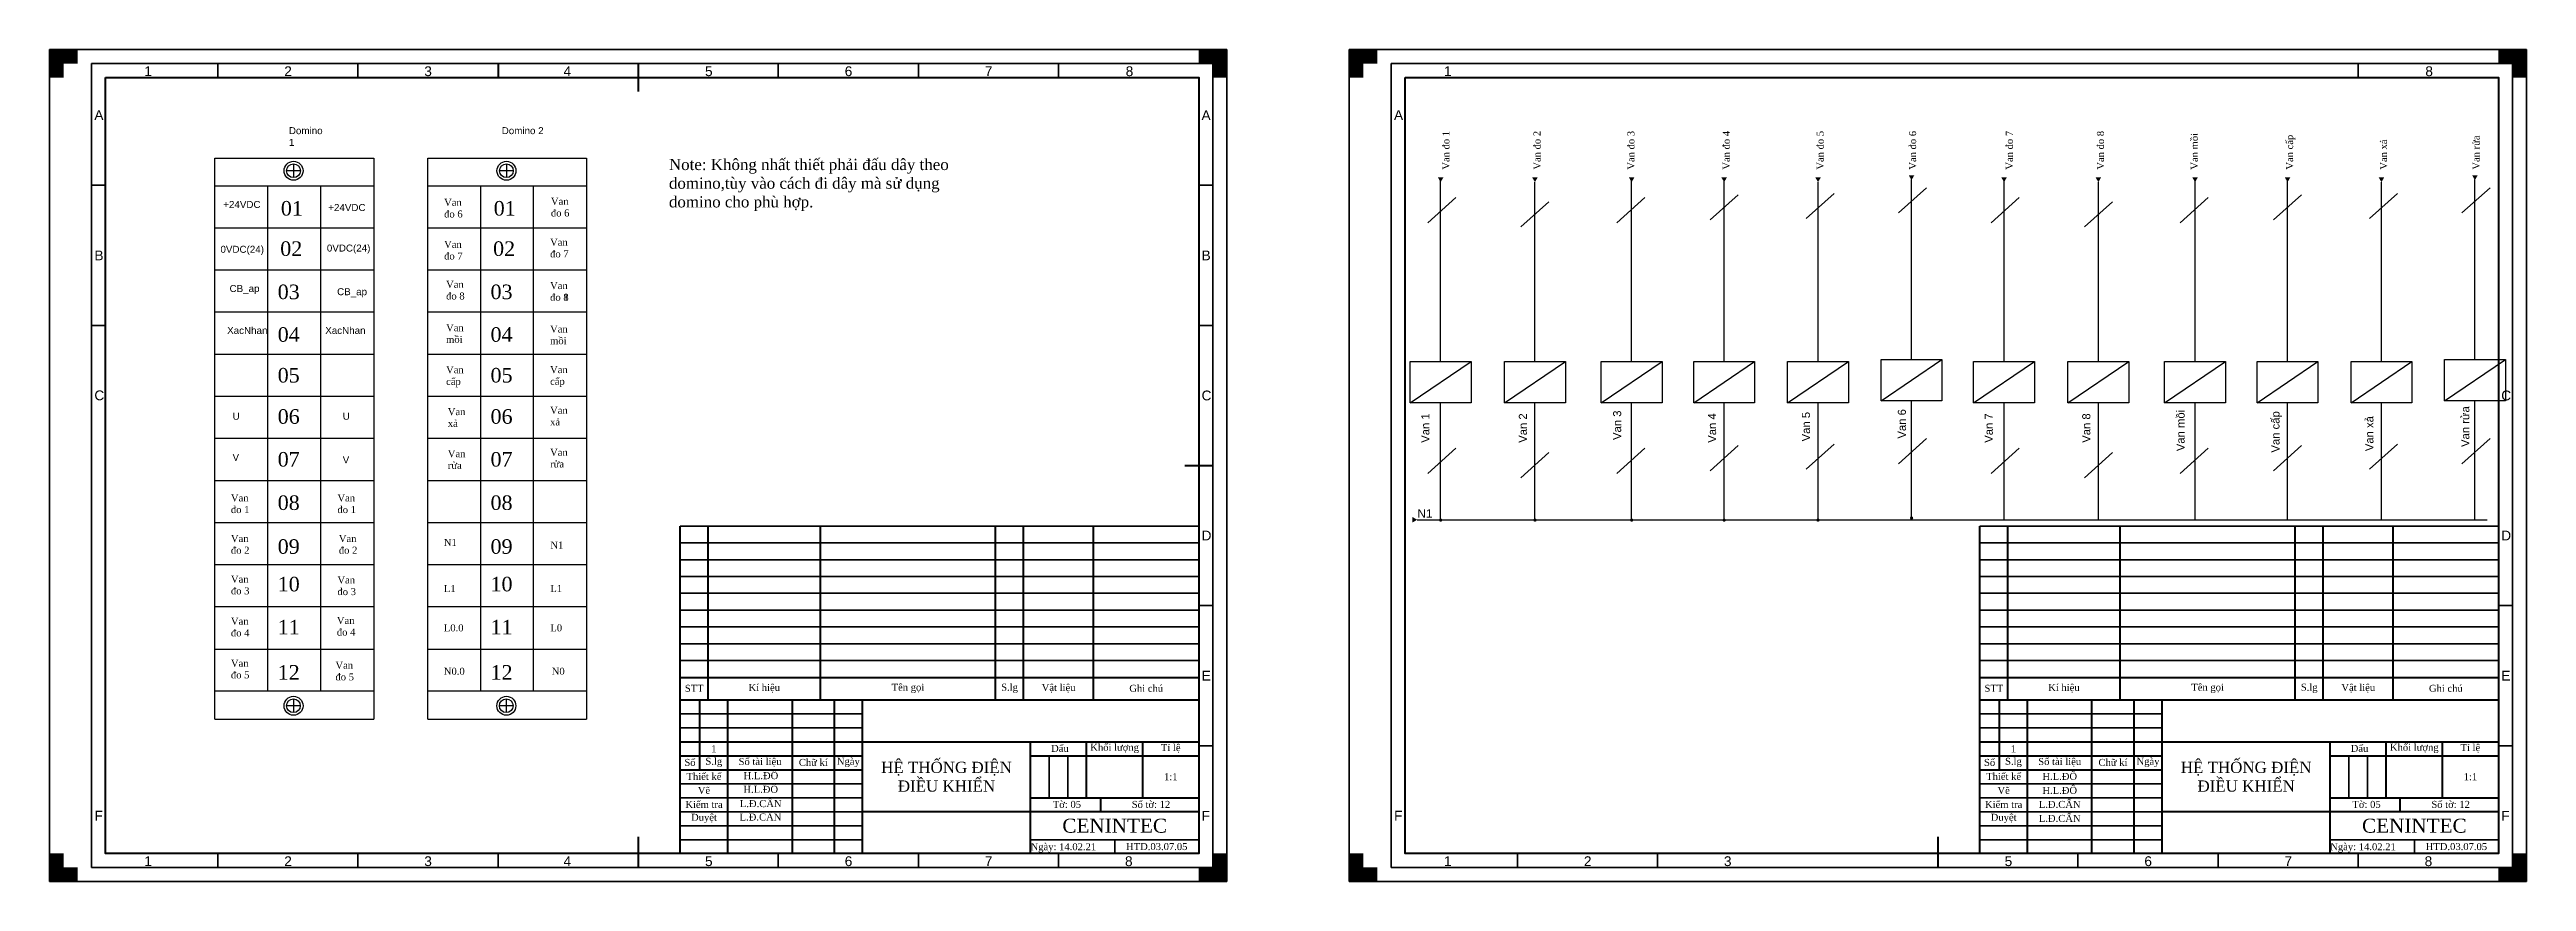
# Model space of a CAD drawing. Header units: inches. Extents: x 425 to 2523, y 1323 to 2367.
# Drawn here: x 434 to 1317, y 1384 to 1681 of the extents above; entities that cross this region are included whole.
import ezdxf

# ---------------------------------------------------------------- set-up
doc = ezdxf.new("R2010")
doc.units = ezdxf.units.IN
doc.header["$MEASUREMENT"] = 0
doc.linetypes.add('HIDDEN', pattern=[0.375, 0.25, -0.125])
for name, color, linetype in [('2', 7, 'Continuous'), ('5', 5, 'HIDDEN'), ('duong chinh', 7, 'Continuous'), ('Khung', 7, 'Continuous'), ('SYMS', 7, 'Continuous')]:
    doc.layers.add(name, color=color, linetype=linetype)
for name, color, linetype, lineweight in [('Khung ban ve', 5, 'Continuous', 70), ('Manh khung ten', 15, 'Continuous', 35), ('Net chu', 30, 'Continuous', 50), ('THIN', 5, 'Continuous', 25)]:
    doc.layers.add(name, color=color, linetype=linetype, lineweight=lineweight)
doc.styles.add('0907', font='arial.ttf', dxfattribs={"height": 20})
doc.styles.add('HNSTYLE', font='times.ttf', dxfattribs={"height": 2.5})
doc.styles.get("Standard").update_dxf_attribs({"font": 'times.ttf', "height": 4})
doc.styles.add('WD', font='arial.ttf', dxfattribs={"height": 2.5})

msp = doc.modelspace()

# ---------------------------------------------------------------- texts
at = {"attachment_point": 5}
for s, insert, char_height, width in [('HỆ THỐNG ĐIỆN ĐIỀU KHIỂN', (753.52, 1421.45), 4, 60), ('1:1', (833.53, 1421.45), 2.5, 20.0168), ('HỆ THỐNG ĐIỆN ĐIỀU KHIỂN', (1217.18, 1421.45), 4, 60), ('1:1', (1297.19, 1421.45), 2.5, 20.0168), ('{\\fTimes New Roman|b0|i0|c238|p18;HTD.0}3{\\fTimes New Roman|b0|i0|c238|p18;.0}7{\\fTimes New Roman|b0|i0|c238|p18;.05}', (828.52, 1396.51), 2.5, 29.9915), ('{\\fTimes New Roman|b0|i0|c238|p18;HTD.0}3{\\fTimes New Roman|b0|i0|c238|p18;.0}7{\\fTimes New Roman|b0|i0|c238|p18;.05}', (1292.18, 1396.51), 2.5, 29.9915)]:
    msp.add_mtext(s, dxfattribs=dict(at, insert=insert, char_height=char_height, width=width))
at = {"color": 2, "linetype": 'ByBlock', "lineweight": 25, "char_height": 2.5, "width": 30.0084, "attachment_point": 1}
for insert in [(783.52, 1397.73), (1247.18, 1397.73)]:
    msp.add_mtext('{\\fTimes New Roman|b0|i0|c0|p18;Ngày: 14.02.21}', dxfattribs=dict(at, insert=insert))
at = {"layer": '2', "color": 0, "char_height": 2.88, "width": 29.6397, "attachment_point": 1, "rotation": 90, "style": 'WD'}
for s, insert in [('Van 1', (922.91, 1540.68)), ('Van 2', (957.7, 1540.68)), ('Van 3', (991.33, 1541.68)), ('Van 4', (1025.2, 1540.68)), ('Van 5', (1058.7, 1541.18)), ('Van 6', (1092.91, 1542.18)), ('Van 7', (1123.91, 1540.68)), ('Van 8', (1158.7, 1540.68)), ('Van mồi', (1192.33, 1537.68)), ('Van cấp', (1226.2, 1537.18)), ('Van xả', (1259.7, 1537.68)), ('Van rửa', (1293.91, 1539.18))]:
    msp.add_mtext(s, dxfattribs=dict(at, insert=insert))
at = {"layer": 'Net chu', "style": '0907'}
for s, p in [('1', (467.33, 1671.57)), ('2', (517.25, 1671.57)), ('3', (567.2, 1671.57)), ('4', (616.9, 1671.57)), ('5', (667.36, 1671.57)), ('6', (717.21, 1671.57)), ('7', (767.19, 1671.57)), ('8', (817.44, 1671.57)), ('1', (930.99, 1671.57)), ('8', (1281.1, 1671.57)), ('A', (449.5, 1655.9)), ('A', (844.5, 1655.86)), ('A', (913.16, 1655.9)), ('B', (449.52, 1605.82)), ('B', (844.52, 1605.82)), ('C', (449.52, 1555.86)), ('C', (844.52, 1555.82)), ('C', (1308.18, 1555.82)), ('D', (844.52, 1505.82)), ('D', (1308.18, 1505.82)), ('E', (844.54, 1455.79)), ('E', (1308.2, 1455.79)), ('F', (449.54, 1405.82)), ('F', (844.54, 1405.79)), ('F', (913.2, 1405.82)), ('F', (1308.2, 1405.79)), ('1', (467.33, 1389.57)), ('2', (517.25, 1389.57)), ('3', (567.2, 1389.57)), ('4', (616.9, 1389.57)), ('5', (667.36, 1389.57)), ('6', (717.21, 1389.57)), ('7', (767.19, 1389.57)), ('8', (817.19, 1389.57)), ('1', (930.99, 1389.57)), ('2', (980.91, 1389.57)), ('3', (1030.86, 1389.57)), ('5', (1131.02, 1389.57)), ('6', (1180.87, 1389.57)), ('7', (1230.85, 1389.57)), ('8', (1280.85, 1389.57))]:
    msp.add_text(s, height=3.5, dxfattribs=at).set_placement(p)
at = {"layer": 'Net chu', "attachment_point": 5}
for s, insert, char_height, width in [('{\\fTimes New Roman|b0|i0|c238|p18;S}TT', (663.51, 1453.01), 2.5, 10.0169), ('Kí hiệu', (688.51, 1453.01), 2.5, 40.0169), ('Tên gọi', (739.76, 1453.01), 2.5, 62.5169), ('{\\fTimes New Roman|b0|i0|c238|p18;S}.lg', (776.01, 1453.01), 2.5, 10.0169), ('Vật liệu', (793.51, 1453.01), 2.5, 25.0169), ('Ghi chú', (824.76, 1453.01), 2.5, 37.5168), ('{\\fTimes New Roman|b0|i0|c238|p18;S}TT', (1127.17, 1453.01), 2.5, 10.0169), ('Kí hiệu', (1152.17, 1453.01), 2.5, 40.0169), ('Tên gọi', (1203.42, 1453.01), 2.5, 62.5169), ('{\\fTimes New Roman|b0|i0|c238|p18;S}.lg', (1239.67, 1453.01), 2.5, 10.0169), ('Vật liệu', (1257.17, 1453.01), 2.5, 25.0169), ('Ghi chú', (1288.42, 1453.01), 2.5, 37.5168), ('1', (670.52, 1431.45), 2.5, 10), (' Dấu', (793.5, 1431.57), 2.5, 120.0168), ('Khối lượng', (813.5, 1431.57), 2.5, 120.0168), ('Tỉ lệ', (833.5, 1431.57), 2.5, 120.0168), ('1', (1134.18, 1431.45), 2.5, 10), (' Dấu', (1257.16, 1431.57), 2.5, 120.0168), ('Khối lượng', (1277.16, 1431.57), 2.5, 120.0168), ('Tỉ lệ', (1297.16, 1431.57), 2.5, 120.0168), ('Số', (662, 1426.57), 2.5, 7), ('Thiết kế', (667, 1421.57), 2.5, 17), ('S.lg', (670.5, 1426.57), 2.5, 10), ('Số tài liệu', (687, 1426.57), 2.5, 23), ('H.L.ĐÔ', (687.32, 1421.82), 2.5, 23.0169), ('Chữ kí', (706, 1426.57), 2.5, 15), ('Ngày', (718.5, 1426.57), 2.5, 10), ('Số', (1125.66, 1426.57), 2.5, 7), ('Thiết kế', (1130.66, 1421.57), 2.5, 17), ('S.lg', (1134.16, 1426.57), 2.5, 10), ('Số tài liệu', (1150.66, 1426.57), 2.5, 23), ('H.L.ĐÔ', (1150.67, 1421.57), 2.5, 23.0169), ('Chữ kí', (1169.66, 1426.57), 2.5, 15), ('Ngày', (1182.16, 1426.57), 2.5, 10), ('Vẽ', (667, 1416.57), 2.5, 17), ('L.Đ.CẨN', (687.24, 1411.84), 2.5, 23.0169), ('H.L.ĐÔ', (687.24, 1416.95), 2.5, 23.0169), ('Vẽ', (1130.66, 1416.57), 2.5, 17), ('H.L.ĐÔ', (1150.67, 1416.57), 2.5, 23.0169), ('{\\fTimes New Roman|b0|i0|c186|p18;Kiểm tra}', (667, 1411.57), 2.5, 17), ('Duyệt', (667, 1406.57), 2.5, 17), ('L.Đ.CẨN', (687.16, 1407.05), 2.5, 23.0169), ('{\\fTimes New Roman|b0|i0|c186|p18; Tờ:} 05', (796, 1411.57), 2.5, 25), ('CENINTEC', (813.52, 1403.95), 5, 60), ('{\\fTimes New Roman|b0|i0|c186|p18; Số tờ:} 12', (826, 1411.57), 2.5, 35), ('{\\fTimes New Roman|b0|i0|c186|p18;Kiểm tra}', (1130.66, 1411.57), 2.5, 17), ('Duyệt', (1130.66, 1406.57), 2.5, 17), ('L.Đ.CẨN', (1150.67, 1411.57), 2.5, 23.0169), ('L.Đ.CẨN', (1150.67, 1406.57), 2.5, 23.0169), ('{\\fTimes New Roman|b0|i0|c186|p18; Tờ:} 05', (1259.66, 1411.57), 2.5, 25), ('CENINTEC', (1277.18, 1403.95), 5, 60), ('{\\fTimes New Roman|b0|i0|c186|p18; Số tờ:} 12', (1289.66, 1411.57), 2.5, 35)]:
    msp.add_mtext(s, dxfattribs=dict(at, insert=insert, char_height=char_height, width=width))
at = {"layer": 'SYMS', "color": 1, "attachment_point": 1, "style": 'WD'}
for s, insert, char_height, width in [('{\\C0;Domino 1}', (518.91, 1653.35), 2.5, 14.0499), ('{\\C0;Domino 2}', (594.84, 1653.35), 2.5, 18.6238), ('{\\C0;0VDC(24)}', (494.5, 1611), 2.5, 14.0499), ('{\\C0;0VDC(24)}', (532.46, 1611.44), 2.5, 14.0499), ('{\\C0;CB_ap}', (497.75, 1597.01), 2.5, 14.0499), ('{\\C0;CB_ap}', (536.11, 1595.86), 2.5, 14.0499), ('{\\C0;XacNhan}', (496.89, 1582.04), 2.5, 14.0499), ('{\\C0;XacNhan}', (531.89, 1582.04), 2.5, 14.0499), ('{\\C0;U}', (538.12, 1551.41), 2.5, 14.0499), ('{\\C0;V}', (498.82, 1536.73), 2.5, 14.0499), ('{\\C0;V}', (538.12, 1535.89), 2.5, 14.0499), ('{\\C0;N1}', (921.52, 1516.93), 3, 8.2552)]:
    msp.add_mtext(s, dxfattribs=dict(at, insert=insert, char_height=char_height, width=width))
at = {"layer": 'SYMS', "char_height": 2.5, "attachment_point": 1, "rotation": 90}
for s, insert in [('Van đo 1', (930.44, 1638.17)), ('Van đo 2', (962.94, 1638.17)), ('Van đo 3', (996.44, 1638.17)), ('Van đo 4', (1030.44, 1638.17)), ('Van đo 5', (1063.94, 1638.17)), ('Van đo 6', (1096.94, 1638.17)), ('Van đo 7', (1131.44, 1638.17)), ('Van đo 8', (1163.94, 1638.17)), ('Van mồi', (1197.44, 1638.17)), ('Van cấp', (1231.44, 1638.17)), ('Van xả', (1264.94, 1638.17)), ('Van rửa', (1297.94, 1638.17))]:
    msp.add_mtext_dynamic_manual_height_columns(s, width=35.1894, gutter_width=30, heights=[0], dxfattribs=dict(at, insert=insert))
at = {"layer": 'SYMS', "color": 1, "insert": (654.49, 1642.04), "char_height": 4, "attachment_point": 1}
msp.add_mtext_dynamic_manual_height_columns('Note: Không nhất thiết phải đấu dây theo domino,tùy vào cách đi dây mà sử dụng domino cho phù hợp.', width=102.264, gutter_width=50, heights=[32.31], dxfattribs=at)
at = {"layer": 'SYMS', "char_height": 2.5, "width": 14.0499, "attachment_point": 1, "style": 'WD'}
for s, insert in [('{\\C0;+24VDC}', (495.5, 1627)), ('{\\C0;+24VDC}', (532.96, 1625.91)), ('{\\C0;U}', (498.82, 1551.41))]:
    msp.add_mtext(s, dxfattribs=dict(at, insert=insert))
at = {"layer": 'SYMS', "char_height": 2.5, "attachment_point": 1}
for s, width, heights, insert in [('Van đo 6', 8.5746, [0], (574.29, 1627.77)), ('Van đo 6', 8.5746, [0], (612.39, 1628.14)), ('Van đo 7', 8.5746, [0], (574.29, 1612.77)), ('Van đo 7', 8.5746, [0], (612.1, 1613.54)), ('Van đo 8', 8.5746, [0], (575, 1598.5)), ('Van đo 1', 8.5746, [0], (612.1, 1598.04)), ('Van đo 8', 8.5746, [0], (612.1, 1598.04)), ('Van mồi', 8.5746, [0], (575, 1583)), ('Van mồi', 8.5746, [0], (612.1, 1582.54)), ('Van cấp', 8.5746, [0], (575, 1568)), ('Van cấp', 8.5746, [0], (612.1, 1568.04)), ('Van xả', 8.5746, [0], (575.6, 1553.04)), ('Van xả', 8.5746, [0], (612.1, 1553.54)), ('Van rửa', 8.5746, [0], (575.6, 1538.04)), ('Van rửa', 8.5746, [0], (612.1, 1538.54)), ('Van đo 1', 8.5746, [0], (498.23, 1522.25)), ('Van đo 1', 8.5746, [0], (536.23, 1522.25)), ('Van đo 2', 8.5746, [0], (498.23, 1507.75)), ('Van đo 2', 8.5746, [0], (536.73, 1507.75)), ('N1', 11.3361, [0], (574.19, 1506.37)), ('N1', 11.3361, [0], (612.19, 1505.42)), ('Van đo 3', 8.5746, [0], (498.23, 1493.25)), ('Van đo 3', 8.5746, [0], (536.23, 1492.97)), ('L1', 11.3361, [0], (574.19, 1489.87)), ('L1', 11.3361, [0], (612.19, 1489.92)), ('Van đo 4', 8.5746, [6.78], (498.23, 1478.25)), ('Van đo 4', 8.5746, [0], (536.02, 1478.53)), ('L0.0', 11.3361, [0], (574.19, 1475.87)), ('L0', 11.3361, [0], (612.19, 1475.87)), ('Van đo 5', 8.5746, [6.78], (498.23, 1463.25)), ('Van đo 5', 8.5746, [0], (535.52, 1462.53)), ('N0.0', 11.3361, [0], (574.19, 1460.37)), ('N0', 11.3361, [0], (612.69, 1460.37))]:
    msp.add_mtext_dynamic_manual_height_columns(s, width=width, gutter_width=30, heights=heights, dxfattribs=dict(at, insert=insert))

# ---------------------------------------------------------------- blocks, each defined once
blk = doc.blocks.new('dau-xen')
at = {"layer": 'THIN'}
for points in [[(0, 0), (5, 0), (0, 10), (5, 10)], [(0, 5), (0, 0), (10, 5), (10, 0)]]:
    blk.add_solid(points, dxfattribs=at)
blk = doc.blocks.new('TEXT')
at = {"layer": '2', "style": 'HNSTYLE'}
blk.add_attdef('X1-10', (0, 0), '', height=2.5, dxfattribs=at)
blk = doc.blocks.new('Domino12')
at = {"layer": 'duong chinh', "linetype": 'Continuous', "lineweight": 25}
for p, q in [((1082.13, 853.91), (1077.24, 853.91)), ((1079.69, 851.47), (1079.69, 856.36)), ((1273.14, 853.89), (1268.24, 853.89)), ((1270.69, 851.44), (1270.69, 856.33))]:
    blk.add_line(p, q, dxfattribs=at)
for centre, radius in [((1079.69, 853.88), 3.38), ((1270.69, 853.86), 3.38), ((1079.69, 853.91), 2.45), ((1270.69, 853.89), 2.45)]:
    blk.add_circle(centre, radius, dxfattribs=at)
at = {"layer": 'Khung'}
for p, q in [((1074.9, 881.95), (1275.24, 881.95)), ((1074.9, 881.95), (1074.9, 844.14)), ((1084.92, 844.14), (1084.92, 881.95)), ((1099.95, 881.95), (1099.95, 844.14)), ((1114.97, 844.14), (1114.97, 881.95)), ((1130, 844.14), (1130, 881.95)), ((1145.02, 844.14), (1145.02, 881.95)), ((1160.05, 844.14), (1160.05, 881.95)), ((1175.07, 844.14), (1175.07, 881.95)), ((1190.1, 844.14), (1190.1, 881.95)), ((1205.13, 844.14), (1205.13, 881.95)), ((1220.15, 844.14), (1220.15, 881.95)), ((1235.18, 844.14), (1235.18, 881.95)), ((1250.2, 844.14), (1250.2, 881.95)), ((1265.23, 844.14), (1265.23, 881.95)), ((1275.24, 881.95), (1275.24, 844.14)), ((1074.9, 863.06), (1074.9, 825.25)), ((1084.92, 825.25), (1084.92, 863.06)), ((1084.92, 863.05), (1265.23, 863.05)), ((1099.95, 863.06), (1099.95, 825.25)), ((1114.97, 825.25), (1114.97, 863.06)), ((1130, 825.25), (1130, 863.06)), ((1145.02, 825.25), (1145.02, 863.06)), ((1160.05, 825.25), (1160.05, 863.06)), ((1175.07, 825.25), (1175.07, 863.06)), ((1190.1, 825.25), (1190.1, 863.06)), ((1205.13, 825.25), (1205.13, 863.06)), ((1220.15, 825.25), (1220.15, 863.06)), ((1235.18, 825.25), (1235.18, 863.06)), ((1250.2, 825.25), (1250.2, 863.06)), ((1265.23, 825.25), (1265.23, 863.06)), ((1275.24, 863.06), (1275.24, 825.25)), ((1084.92, 844.16), (1265.23, 844.16)), ((1275.24, 825.25), (1074.9, 825.25))]:
    blk.add_line(p, q, dxfattribs=at)
at = {"layer": '2', "xscale": 2.080000000000377, "yscale": 2.080000000000377, "zscale": 2.080000000000377, "rotation": 270}
for p, values in [((1089.03, 859.53), {'X1-10': '12'}), ((1105.18, 859.53), {'X1-10': '11'}), ((1120.54, 859.53), {'X1-10': '10'}), ((1133.95, 859.53), {'X1-10': '09'}), ((1149.6, 859.53), {'X1-10': '08'}), ((1165.07, 859.53), {'X1-10': '07'}), ((1180.37, 859.53), {'X1-10': '06'}), ((1195.09, 859.53), {'X1-10': '05'}), ((1209.63, 859.53), {'X1-10': '04'}), ((1224.85, 859.53), {'X1-10': '03'}), ((1240.29, 858.62), {'X1-10': '02'}), ((1254.68, 858.4), {'X1-10': '01'})]:
    blk.add_blockref('TEXT', p, dxfattribs=at).add_auto_attribs(values)

# ---------------------------------------------------------------- hatches: boundary and pattern name
at = {"layer": '2', "lineweight": 25}
for color, points in [(256, [(929.81, 1633.71), (930.79, 1635.39), (928.84, 1635.39)]), (256, [(963.45, 1633.71), (964.42, 1635.39), (962.48, 1635.39)]), (256, [(997.95, 1633.71), (998.92, 1635.39), (996.98, 1635.39)]), (256, [(1030.95, 1633.71), (1031.92, 1635.39), (1029.98, 1635.39)]), (256, [(1064.45, 1633.71), (1065.42, 1635.39), (1063.48, 1635.39)]), (256, [(1097.8, 1634.45), (1098.77, 1636.13), (1096.82, 1636.13)]), (256, [(1130.81, 1633.71), (1131.79, 1635.39), (1129.84, 1635.39)]), (256, [(1164.45, 1633.71), (1165.42, 1635.39), (1163.48, 1635.39)]), (256, [(1198.95, 1633.71), (1199.92, 1635.39), (1197.98, 1635.39)]), (256, [(1231.95, 1633.71), (1232.92, 1635.39), (1230.98, 1635.39)]), (256, [(1265.45, 1633.71), (1266.42, 1635.39), (1264.48, 1635.39)]), (256, [(1298.8, 1634.45), (1299.77, 1636.13), (1297.82, 1636.13)]), (256, [(921.45, 1513.21), (919.76, 1514.18), (919.76, 1512.23)]), (3, [(930.41, 1513.07, 1), (929.21, 1513.07, 1)]), (3, [(964.05, 1513.07, 1), (962.85, 1513.07, 1)]), (3, [(998.55, 1513.07, 1), (997.35, 1513.07, 1)]), (3, [(1031.55, 1513.07, 1), (1030.35, 1513.07, 1)]), (3, [(1065.05, 1513.07, 1), (1063.85, 1513.07, 1)]), (3, [(1098.4, 1513.81, 1), (1097.2, 1513.81, 1)])]:
    msp.add_hatch(color=color, dxfattribs=at).paths.add_polyline_path(points)

# ---------------------------------------------------------------- linework, layer by layer
for p, q in [((929.81, 1569.71), (929.81, 1634.21)), ((963.45, 1569.71), (963.45, 1633.71)), ((997.95, 1569.71), (997.95, 1634.21)), ((1030.95, 1569.71), (1030.95, 1634.21)), ((1064.45, 1569.71), (1064.45, 1633.71)), ((1130.81, 1569.71), (1130.81, 1634.21)), ((1164.45, 1569.71), (1164.45, 1633.71)), ((1198.95, 1569.71), (1198.95, 1634.21)), ((1231.95, 1569.71), (1231.95, 1634.21)), ((1265.45, 1569.71), (1265.45, 1633.71)), ((1097.8, 1570.45), (1097.8, 1605.25)), ((1298.8, 1570.45), (1298.8, 1605.25)), ((1097.8, 1525.7), (1097.8, 1555.7)), ((1298.8, 1513.21), (1298.8, 1555.7)), ((929.81, 1524.96), (929.81, 1554.96)), ((963.45, 1524.96), (963.45, 1554.96)), ((997.95, 1524.96), (997.95, 1554.96)), ((1030.95, 1524.96), (1030.95, 1554.96)), ((1064.45, 1524.96), (1064.45, 1554.96)), ((1130.81, 1513.21), (1130.81, 1554.96)), ((1164.45, 1513.21), (1164.45, 1554.96)), ((1198.95, 1513.21), (1198.95, 1554.96)), ((1231.95, 1513.21), (1231.95, 1554.96)), ((1265.45, 1513.21), (1265.45, 1554.96)), ((929.81, 1513.21), (929.81, 1524.96)), ((963.45, 1513.21), (963.45, 1524.96)), ((997.95, 1513.21), (997.95, 1524.96)), ((1030.95, 1513.21), (1030.95, 1524.96)), ((1064.45, 1513.21), (1064.45, 1524.96)), ((1097.8, 1513.95), (1097.8, 1525.7))]:
    msp.add_line(p, q)
at = {"color": 3}
msp.add_line((921.49, 1513.21), (1303.12, 1513.21), dxfattribs=at)
for points in [[(918.95, 1569.71), (940.68, 1569.71), (940.68, 1554.96), (918.95, 1554.96)], [(952.59, 1569.71), (974.31, 1569.71), (974.31, 1554.96), (952.59, 1554.96)], [(987.09, 1569.71), (1008.81, 1569.71), (1008.81, 1554.96), (987.09, 1554.96)], [(1020.09, 1569.71), (1041.81, 1569.71), (1041.81, 1554.96), (1020.09, 1554.96)], [(1053.59, 1569.71), (1075.31, 1569.71), (1075.31, 1554.96), (1053.59, 1554.96)], [(1086.93, 1570.45), (1108.66, 1570.45), (1108.66, 1555.7), (1086.93, 1555.7)], [(1119.95, 1569.71), (1141.68, 1569.71), (1141.68, 1554.96), (1119.95, 1554.96)], [(1153.59, 1569.71), (1175.31, 1569.71), (1175.31, 1554.96), (1153.59, 1554.96)], [(1188.09, 1569.71), (1209.81, 1569.71), (1209.81, 1554.96), (1188.09, 1554.96)], [(1221.09, 1569.71), (1242.81, 1569.71), (1242.81, 1554.96), (1221.09, 1554.96)], [(1254.59, 1569.71), (1276.31, 1569.71), (1276.31, 1554.96), (1254.59, 1554.96)], [(1287.93, 1570.45), (1309.66, 1570.45), (1309.66, 1555.7), (1287.93, 1555.7)]]:
    msp.add_lwpolyline(points, close=True)
at = {"layer": 'Khung ban ve'}
for p, q in [((643.52, 1676.07), (643.52, 1666.07)), ((838.52, 1532.57), (848.52, 1532.57)), ((658.52, 1448.95), (658.52, 1510.95)), ((668.52, 1448.95), (668.52, 1510.95)), ((708.52, 1448.95), (708.52, 1510.95)), ((771.02, 1448.95), (771.02, 1510.95)), ((781.02, 1448.95), (781.02, 1510.95)), ((806.02, 1448.95), (806.02, 1510.95)), ((1122.18, 1448.95), (1122.18, 1510.95)), ((1132.18, 1448.95), (1132.18, 1510.95)), ((1172.18, 1448.95), (1172.18, 1510.95)), ((1234.68, 1448.95), (1234.68, 1510.95)), ((1244.68, 1448.95), (1244.68, 1510.95)), ((1269.68, 1448.95), (1269.68, 1510.95)), ((658.52, 1456.95), (843.54, 1456.95)), ((1122.18, 1456.95), (1307.2, 1456.95)), ((658.52, 1393.95), (658.52, 1448.95)), ((658.52, 1448.95), (843.54, 1448.95)), ((665.52, 1423.95), (665.52, 1448.95)), ((675.52, 1393.95), (675.52, 1448.95)), ((698.52, 1393.95), (698.52, 1448.95)), ((713.52, 1393.95), (713.52, 1448.95)), ((723.52, 1393.95), (723.52, 1448.95)), ((843.52, 1443.95), (843.54, 1443.95)), ((1122.18, 1393.95), (1122.18, 1448.95)), ((1122.18, 1448.95), (1307.2, 1448.95)), ((1129.18, 1423.95), (1129.18, 1448.95)), ((1139.18, 1393.95), (1139.18, 1448.95)), ((1162.18, 1393.95), (1162.18, 1448.95)), ((1177.18, 1393.95), (1177.18, 1448.95)), ((1187.18, 1393.95), (1187.18, 1448.95)), ((1307.18, 1443.95), (1307.2, 1443.95)), ((658.52, 1433.95), (843.54, 1433.95)), ((783.52, 1393.95), (783.52, 1433.95)), ((803.52, 1413.95), (803.52, 1433.95)), ((823.52, 1413.95), (823.52, 1433.95)), ((843.52, 1438.95), (843.54, 1438.95)), ((1122.18, 1433.95), (1307.2, 1433.95)), ((1247.18, 1393.95), (1247.18, 1433.95)), ((1267.18, 1413.95), (1267.18, 1433.95)), ((1287.18, 1413.95), (1287.18, 1433.95)), ((1307.18, 1438.95), (1307.2, 1438.95)), ((658.52, 1428.95), (723.52, 1428.95)), ((658.52, 1423.95), (723.52, 1423.95)), ((783.52, 1428.95), (843.54, 1428.95)), ((843.52, 1423.95), (843.54, 1423.95)), ((1122.18, 1428.95), (1187.18, 1428.95)), ((1122.18, 1423.95), (1187.18, 1423.95)), ((1247.18, 1428.95), (1307.2, 1428.95)), ((1307.18, 1423.95), (1307.2, 1423.95)), ((783.52, 1413.95), (843.54, 1413.95)), ((808.52, 1408.95), (808.52, 1413.95)), ((843.52, 1418.95), (843.54, 1418.95)), ((1247.18, 1413.95), (1307.2, 1413.95)), ((1272.18, 1408.95), (1272.18, 1413.95)), ((1307.18, 1418.95), (1307.2, 1418.95)), ((843.52, 1408.95), (723.52, 1408.95)), ((1307.18, 1408.95), (1187.18, 1408.95)), ((643.52, 1400), (643.52, 1389.07)), ((843.52, 1403.95), (843.54, 1403.95)), ((1107.18, 1400), (1107.18, 1389.07)), ((1307.18, 1403.95), (1307.2, 1403.95))]:
    msp.add_line(p, q, dxfattribs=at)
for points in [[(453.52, 1671.07), (843.52, 1671.07), (843.52, 1394.07), (453.52, 1394.07)], [(917.18, 1671.07), (1307.18, 1671.07), (1307.18, 1394.07), (917.18, 1394.07)]]:
    msp.add_lwpolyline(points, close=True, dxfattribs=at)
at = {"layer": 'Manh khung ten'}
for p, q in [((493.52, 1676.07), (493.52, 1671.07)), ((543.52, 1676.07), (543.52, 1671.07)), ((693.52, 1676.07), (693.52, 1671.07)), ((743.52, 1676.07), (743.52, 1671.07)), ((793.52, 1676.07), (793.52, 1671.07)), ((1257.18, 1676.07), (1257.18, 1671.07)), ((453.49, 1632.61), (448.5, 1632.61)), ((848.49, 1632.61), (843.5, 1632.61)), ((453.5, 1582.57), (448.52, 1582.57)), ((848.5, 1582.57), (843.52, 1582.57)), ((658.52, 1510.95), (843.54, 1510.95)), ((658.52, 1504.95), (843.54, 1504.95)), ((1122.18, 1510.95), (1307.2, 1510.95)), ((1122.18, 1504.95), (1307.2, 1504.95)), ((658.52, 1498.95), (843.54, 1498.95)), ((1122.18, 1498.95), (1307.2, 1498.95)), ((658.52, 1492.95), (843.54, 1492.95)), ((658.52, 1486.95), (843.54, 1486.95)), ((1122.18, 1492.95), (1307.2, 1492.95)), ((1122.18, 1486.95), (1307.2, 1486.95)), ((658.52, 1480.95), (843.54, 1480.95)), ((848.5, 1482.57), (843.52, 1482.57)), ((1122.18, 1480.95), (1307.2, 1480.95)), ((1312.16, 1482.57), (1307.18, 1482.57)), ((658.52, 1474.95), (843.54, 1474.95)), ((658.52, 1468.95), (843.54, 1468.95)), ((1122.18, 1474.95), (1307.2, 1474.95)), ((1122.18, 1468.95), (1307.2, 1468.95)), ((658.52, 1462.95), (843.54, 1462.95)), ((1122.18, 1462.95), (1307.2, 1462.95)), ((658.52, 1443.95), (723.52, 1443.95)), ((1122.18, 1443.95), (1187.18, 1443.95)), ((658.52, 1438.95), (723.52, 1438.95)), ((848.52, 1432.53), (843.54, 1432.53)), ((1122.18, 1438.95), (1187.18, 1438.95)), ((1312.18, 1432.53), (1307.2, 1432.53)), ((790.19, 1413.95), (790.19, 1428.95)), ((796.85, 1413.95), (796.85, 1428.95)), ((1253.85, 1413.95), (1253.85, 1428.95)), ((1260.51, 1413.95), (1260.51, 1428.95)), ((658.52, 1418.95), (723.52, 1418.95)), ((658.52, 1413.95), (723.52, 1413.95)), ((1122.18, 1418.95), (1187.18, 1418.95)), ((1122.18, 1413.95), (1187.18, 1413.95)), ((658.52, 1408.95), (723.52, 1408.95)), ((1122.18, 1408.95), (1187.18, 1408.95)), ((658.52, 1403.95), (723.52, 1403.95)), ((658.52, 1398.95), (723.52, 1398.95)), ((783.52, 1398.95), (843.54, 1398.95)), ((813.53, 1398.95), (813.53, 1394.07)), ((1122.18, 1403.95), (1187.18, 1403.95)), ((1122.18, 1398.95), (1187.18, 1398.95)), ((1247.18, 1398.95), (1307.2, 1398.95)), ((1277.19, 1398.95), (1277.19, 1394.07)), ((493.52, 1394.07), (493.52, 1389.07)), ((543.52, 1394.07), (543.52, 1389.07)), ((593.52, 1394.07), (593.52, 1389.07)), ((693.52, 1394.07), (693.52, 1389.07)), ((743.52, 1394.07), (743.52, 1389.07)), ((793.52, 1394.07), (793.52, 1389.07)), ((957.18, 1394.07), (957.18, 1389.07)), ((1007.18, 1394.07), (1007.18, 1389.07)), ((1157.18, 1394.07), (1157.18, 1389.07)), ((1207.18, 1394.07), (1207.18, 1389.07)), ((1257.18, 1394.07), (1257.18, 1389.07))]:
    msp.add_line(p, q, dxfattribs=at)
at = {"layer": 'Manh khung ten', "lineweight": 25}
for points in [[(433.52, 1384.07), (853.52, 1384.07), (853.52, 1681.07), (433.52, 1681.07)], [(897.18, 1384.07), (1317.18, 1384.07), (1317.18, 1681.07), (897.18, 1681.07)]]:
    msp.add_lwpolyline(points, close=True, dxfattribs=at)
at = {"layer": 'Manh khung ten'}
for points in [[(433.52, 1681.07), (853.52, 1681.07), (853.52, 1384.07), (433.52, 1384.07)], [(897.18, 1681.07), (1317.18, 1681.07), (1317.18, 1384.07), (897.18, 1384.07)], [(448.52, 1676.07), (848.52, 1676.07), (848.52, 1389.07), (448.52, 1389.07)], [(912.18, 1676.07), (1312.18, 1676.07), (1312.18, 1389.07), (912.18, 1389.07)]]:
    msp.add_lwpolyline(points, close=True, dxfattribs=at)
at = {"layer": 'Net chu'}
msp.add_line((593.52, 1676.07), (593.52, 1671.07), dxfattribs=at)
at = {"layer": 'SYMS'}
for p, q in [((925.18, 1619.21), (935.18, 1628.21)), ((958.45, 1617.71), (968.45, 1626.71)), ((992.68, 1619.21), (1002.68, 1628.21)), ((1025.95, 1620.21), (1035.95, 1629.21)), ((1060.18, 1620.71), (1070.18, 1629.71)), ((1093.18, 1622.71), (1103.18, 1631.71)), ((1097.8, 1605.25), (1097.8, 1634.71)), ((1126.18, 1619.21), (1136.18, 1628.21)), ((1159.45, 1617.71), (1169.45, 1626.71)), ((1193.68, 1619.21), (1203.68, 1628.21)), ((1226.95, 1620.21), (1236.95, 1629.21)), ((1261.18, 1620.71), (1271.18, 1629.71)), ((1294.18, 1622.71), (1304.18, 1631.71)), ((1298.8, 1605.25), (1298.8, 1634.71)), ((918.95, 1554.96), (940.68, 1569.71)), ((952.59, 1554.96), (974.31, 1569.71)), ((987.09, 1554.96), (1008.81, 1569.71)), ((1020.09, 1554.96), (1041.81, 1569.71)), ((1053.59, 1554.96), (1075.31, 1569.71)), ((1086.93, 1555.7), (1108.66, 1570.45)), ((1119.95, 1554.96), (1141.68, 1569.71)), ((1153.59, 1554.96), (1175.31, 1569.71)), ((1188.09, 1554.96), (1209.81, 1569.71)), ((1221.09, 1554.96), (1242.81, 1569.71)), ((1254.59, 1554.96), (1276.31, 1569.71)), ((1287.93, 1555.7), (1309.66, 1570.45)), ((925.18, 1529.71), (935.18, 1538.71)), ((992.68, 1529.71), (1002.68, 1538.71)), ((1025.95, 1530.71), (1035.95, 1539.71)), ((1060.18, 1531.21), (1070.18, 1540.21)), ((1093.18, 1533.21), (1103.18, 1542.21)), ((1126.18, 1529.71), (1136.18, 1538.71)), ((1193.68, 1529.71), (1203.68, 1538.71)), ((1226.95, 1530.71), (1236.95, 1539.71)), ((1261.18, 1531.21), (1271.18, 1540.21)), ((1294.18, 1533.21), (1304.18, 1542.21)), ((958.45, 1528.21), (968.45, 1537.21)), ((1159.45, 1528.21), (1169.45, 1537.21))]:
    msp.add_line(p, q, dxfattribs=at)

# ---------------------------------------------------------------- block references
at = {"layer": '5', "color": 0, "linetype": 'Continuous', "lineweight": 211, "ltscale": 2, "rotation": 90}
for p in [(1374.45, 367.1), (1450.38, 367.1)]:
    msp.add_blockref('Domino12', p, dxfattribs=at)
at = {"layer": 'Manh khung ten', "xscale": -1, "rotation": 180}
for p in [(433.52, 1681.07), (897.18, 1681.07)]:
    msp.add_blockref('dau-xen', p, dxfattribs=at)
at = {"layer": 'Manh khung ten', "rotation": 180}
for p in [(853.52, 1681.07), (1317.18, 1681.07)]:
    msp.add_blockref('dau-xen', p, dxfattribs=at)
at = {"layer": 'Manh khung ten'}
for p in [(433.52, 1384.07), (897.18, 1384.07)]:
    msp.add_blockref('dau-xen', p, dxfattribs=at)
at = {"layer": 'Manh khung ten', "xscale": -1}
for p in [(853.52, 1384.07), (1317.18, 1384.07)]:
    msp.add_blockref('dau-xen', p, dxfattribs=at)

msp.set_redraw_order([(e.dxf.handle, doc.entitydb.next_handle()) for e in msp.query("TEXT MTEXT ATTDEF DIMENSION ARC_DIMENSION")])  # texts and dimensions are drawn at this point

doc.saveas('drawing.dxf')
